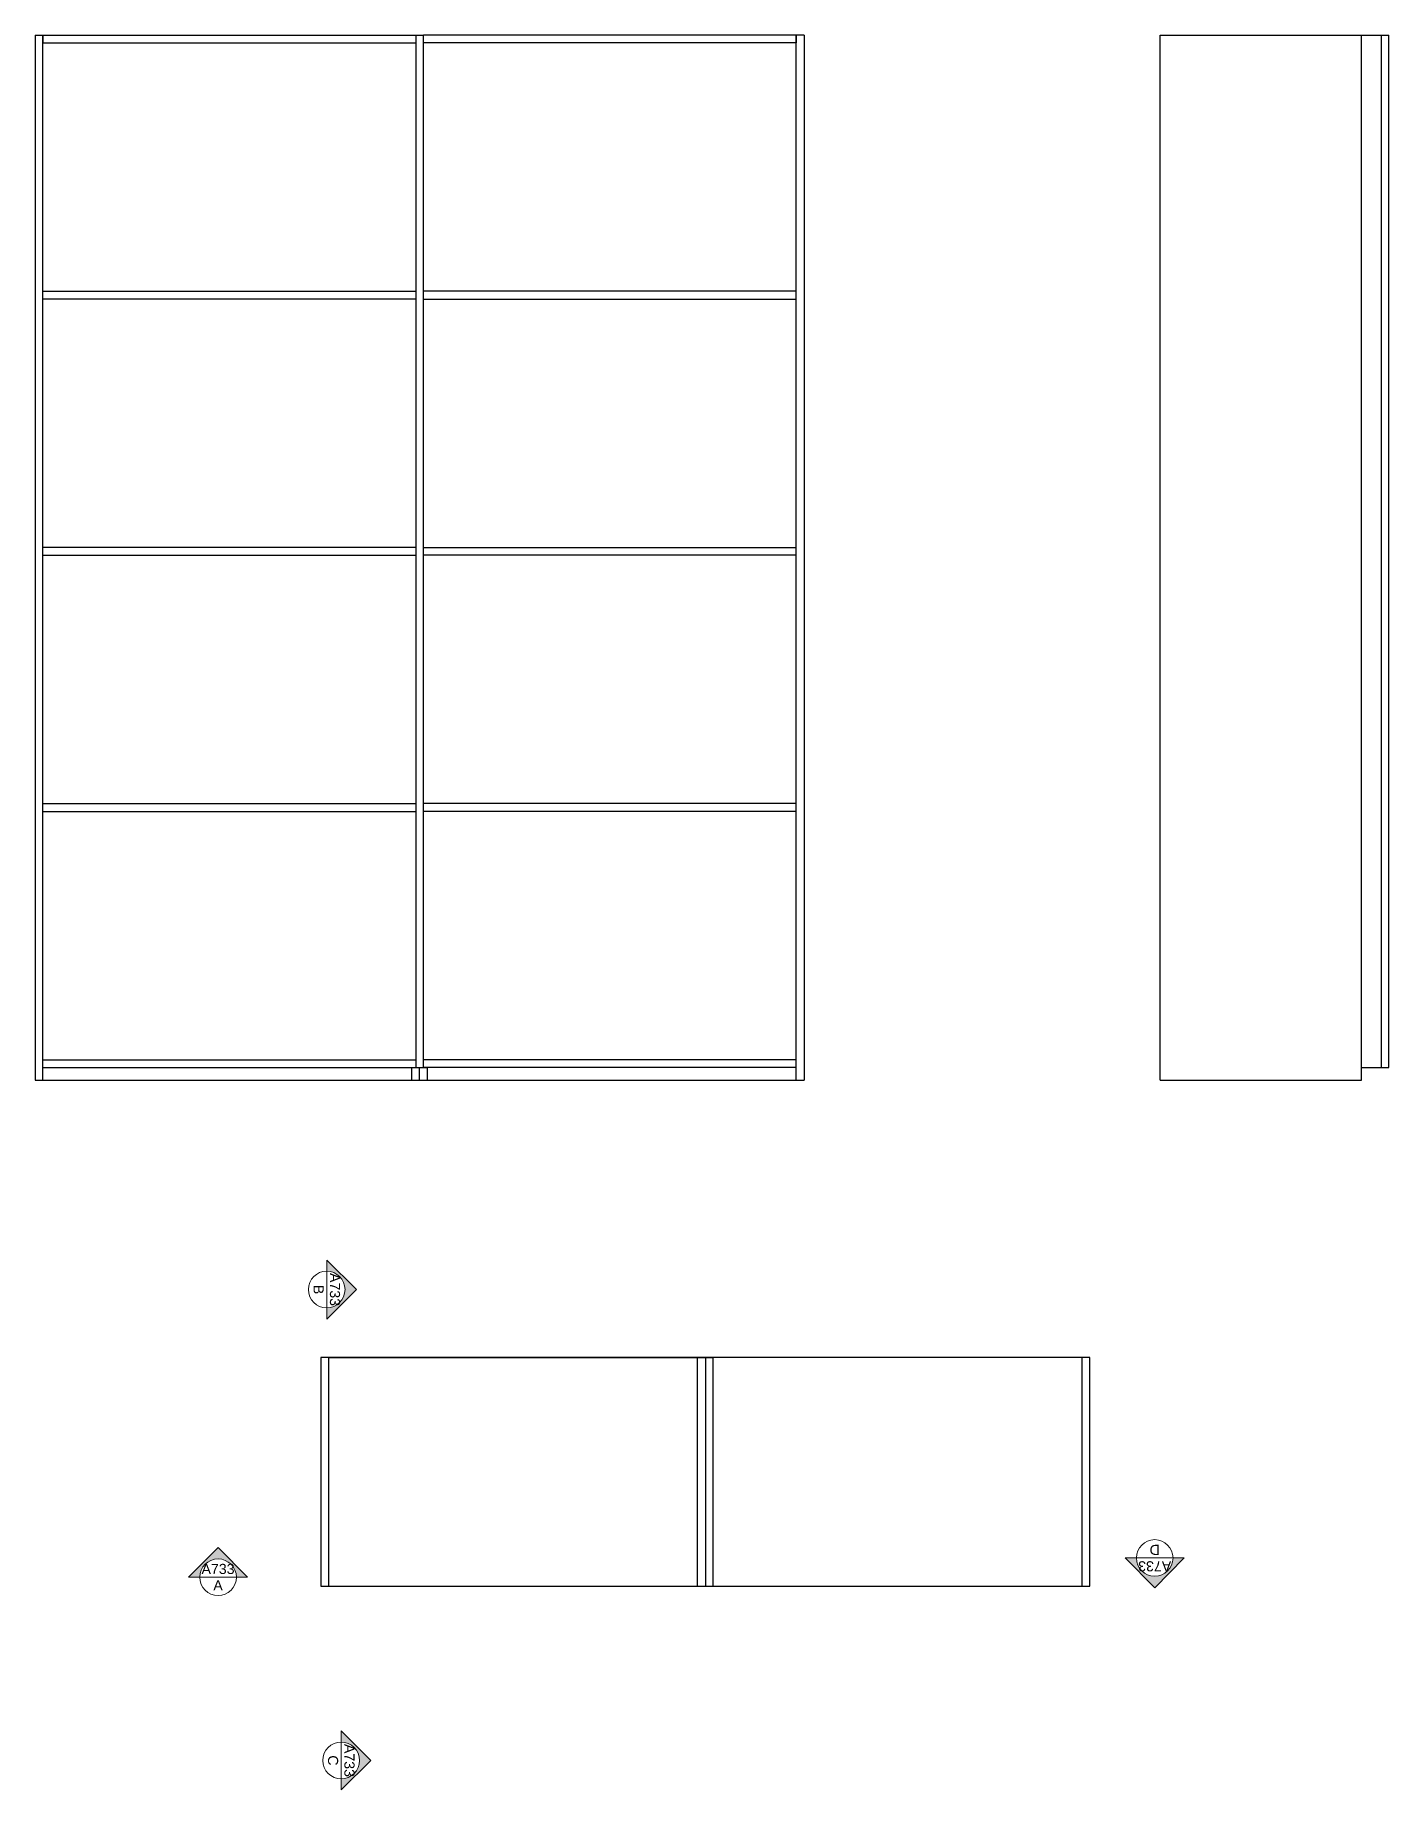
# Model space of a CAD drawing. Header units: millimetres. Extents: x 46 to 2055, y -437 to 1004.
# Drawn here: x 79.7 to 340.3, y 83.8 to 421.6 of the extents above; entities that cross this region are included whole.
import ezdxf
from ezdxf.enums import TextEntityAlignment as Align

# ---------------------------------------------------------------- set-up
doc = ezdxf.new("R2010")
doc.units = ezdxf.units.MM
doc.layers.add('A-PRSP-1', color=7, linetype='Continuous', lineweight=40)
doc.styles.get("Standard").update_dxf_attribs({"font": 'arial.ttf'})

# ---------------------------------------------------------------- blocks, each defined once
blk = doc.blocks.new('SYMBOL')
at = {"layer": 'A-PRSP-1', "linetype": 'Continuous', "lineweight": 20}
h = blk.add_hatch(color=256, dxfattribs=at)
h.dxf.hatch_style = 1
h.paths.add_polyline_path([(11.206, 4.948), (11.316, 4.948, -1), (11.678, 4.948), (11.788, 4.948), (11.497, 5.241)])
at = {"linetype": 'Continuous', "lineweight": 20}
blk.add_line((11.316, 4.948), (11.678, 4.948), dxfattribs=at)
at = {"layer": 'A-PRSP-1', "linetype": 'Continuous', "lineweight": 20}
for p, q in [((11.206, 4.948), (11.497, 5.241)), ((11.788, 4.948), (11.497, 5.241)), ((11.316, 4.948), (11.206, 4.948)), ((11.678, 4.948), (11.788, 4.948))]:
    blk.add_line(p, q, dxfattribs=at)
blk.add_circle((11.497, 4.948), 0.181, dxfattribs=at)
at = {"linetype": 'Continuous', "lineweight": 20}
for tag, p in [('TAVOLA', (11.497, 5.08)), ('SEZIONE', (11.497, 4.918))]:
    blk.add_attdef(tag, text='', height=0.1, dxfattribs=at).set_placement(p, align=Align.TOP_CENTER)

msp = doc.modelspace()

# ---------------------------------------------------------------- linework, layer by layer
for p, q in [((79.75, 421.65), (79.75, 220.45)), ((79.75, 421.65), (154.5, 421.65)), ((81.25, 373.22), (81.25, 421.65)), ((81.25, 421.65), (81.25, 420.15)), ((81.25, 420.15), (153, 420.15)), ((153, 421.65), (153, 222.86)), ((154.5, 222.86), (154.5, 421.65)), ((154.5, 222.86), (154.5, 421.65)), ((227.75, 421.65), (154.5, 421.65)), ((226.25, 420.15), (154.5, 420.15)), ((226.25, 373.22), (226.25, 421.65)), ((226.25, 421.65), (226.25, 420.15)), ((227.75, 421.65), (227.75, 220.45)), ((296.3, 220.45), (296.3, 421.65)), ((296.3, 421.65), (335.03, 421.65)), ((335.03, 220.45), (335.03, 421.65)), ((335.03, 421.65), (340.3, 421.65)), ((338.83, 421.64), (338.83, 222.86)), ((340.3, 222.86), (340.3, 421.65)), ((81.25, 324.8), (81.25, 373.22)), ((81.25, 372.32), (153, 372.32)), ((226.25, 372.32), (154.5, 372.32)), ((226.25, 324.8), (226.25, 373.22)), ((153, 370.82), (81.25, 370.82)), ((154.5, 370.82), (226.25, 370.82)), ((81.25, 276.37), (81.25, 324.8)), ((226.25, 276.37), (226.25, 324.8)), ((153, 323), (81.25, 323)), ((81.25, 321.5), (153, 321.5)), ((154.5, 323), (226.25, 323)), ((226.25, 321.5), (154.5, 321.5)), ((81.25, 220.45), (81.25, 276.37)), ((226.25, 220.45), (226.25, 276.37)), ((81.25, 273.68), (153, 273.68)), ((81.25, 272.18), (153, 272.18)), ((226.25, 273.68), (154.5, 273.68)), ((226.25, 272.18), (154.5, 272.18)), ((81.25, 224.36), (153, 224.36)), ((226.25, 224.36), (154.5, 224.36)), ((79.75, 220.45), (227.75, 220.45)), ((81.25, 222.86), (153, 222.86)), ((152.25, 220.45), (152.25, 222.86)), ((153, 222.86), (154.5, 222.86)), ((153.75, 220.45), (153.75, 222.86)), ((226.25, 222.86), (154.5, 222.86)), ((154.5, 222.86), (155.25, 222.86)), ((155.25, 220.45), (155.25, 222.86)), ((296.3, 220.45), (335.03, 220.45)), ((335.03, 222.86), (340.3, 222.86)), ((282.75, 167.01), (134.75, 167.01)), ((134.75, 167.01), (134.75, 123.01)), ((136.25, 123.01), (136.25, 167.01)), ((136.25, 167.01), (207.25, 167.01)), ((207.25, 167.01), (208.75, 167.01)), ((207.25, 123.01), (207.25, 167.01)), ((208.75, 167.01), (210.25, 167.01)), ((208.75, 167.01), (208.75, 123.01)), ((210.25, 123.01), (210.25, 167.01)), ((281.25, 123.01), (281.25, 167.01)), ((282.75, 123.01), (282.75, 167.01)), ((134.75, 123.01), (282.75, 123.01)), ((210.25, 123.01), (281.25, 123.01))]:
    msp.add_line(p, q)

# ---------------------------------------------------------------- block references
at = {"xscale": 19.50110641980523, "yscale": 19.50110641980523, "zscale": 19.50110641980523}
for p, rotation, values in [((39.37, 404.31), 270, {'SEZIONE': 'B', 'TAVOLA': 'A733'}), ((519.43, 224.91), 180, {'SEZIONE': 'D', 'TAVOLA': 'A733'}), ((42.16, 313.64), 270, {'SEZIONE': 'C', 'TAVOLA': 'A733'})]:
    msp.add_blockref('SYMBOL', p, dxfattribs=dict(at, rotation=rotation)).add_auto_attribs(values)
msp.add_blockref('SYMBOL', (-109.25, 28.22), dxfattribs=at).add_auto_attribs({'SEZIONE': 'A', 'TAVOLA': 'A733'})

doc.saveas('drawing.dxf')
